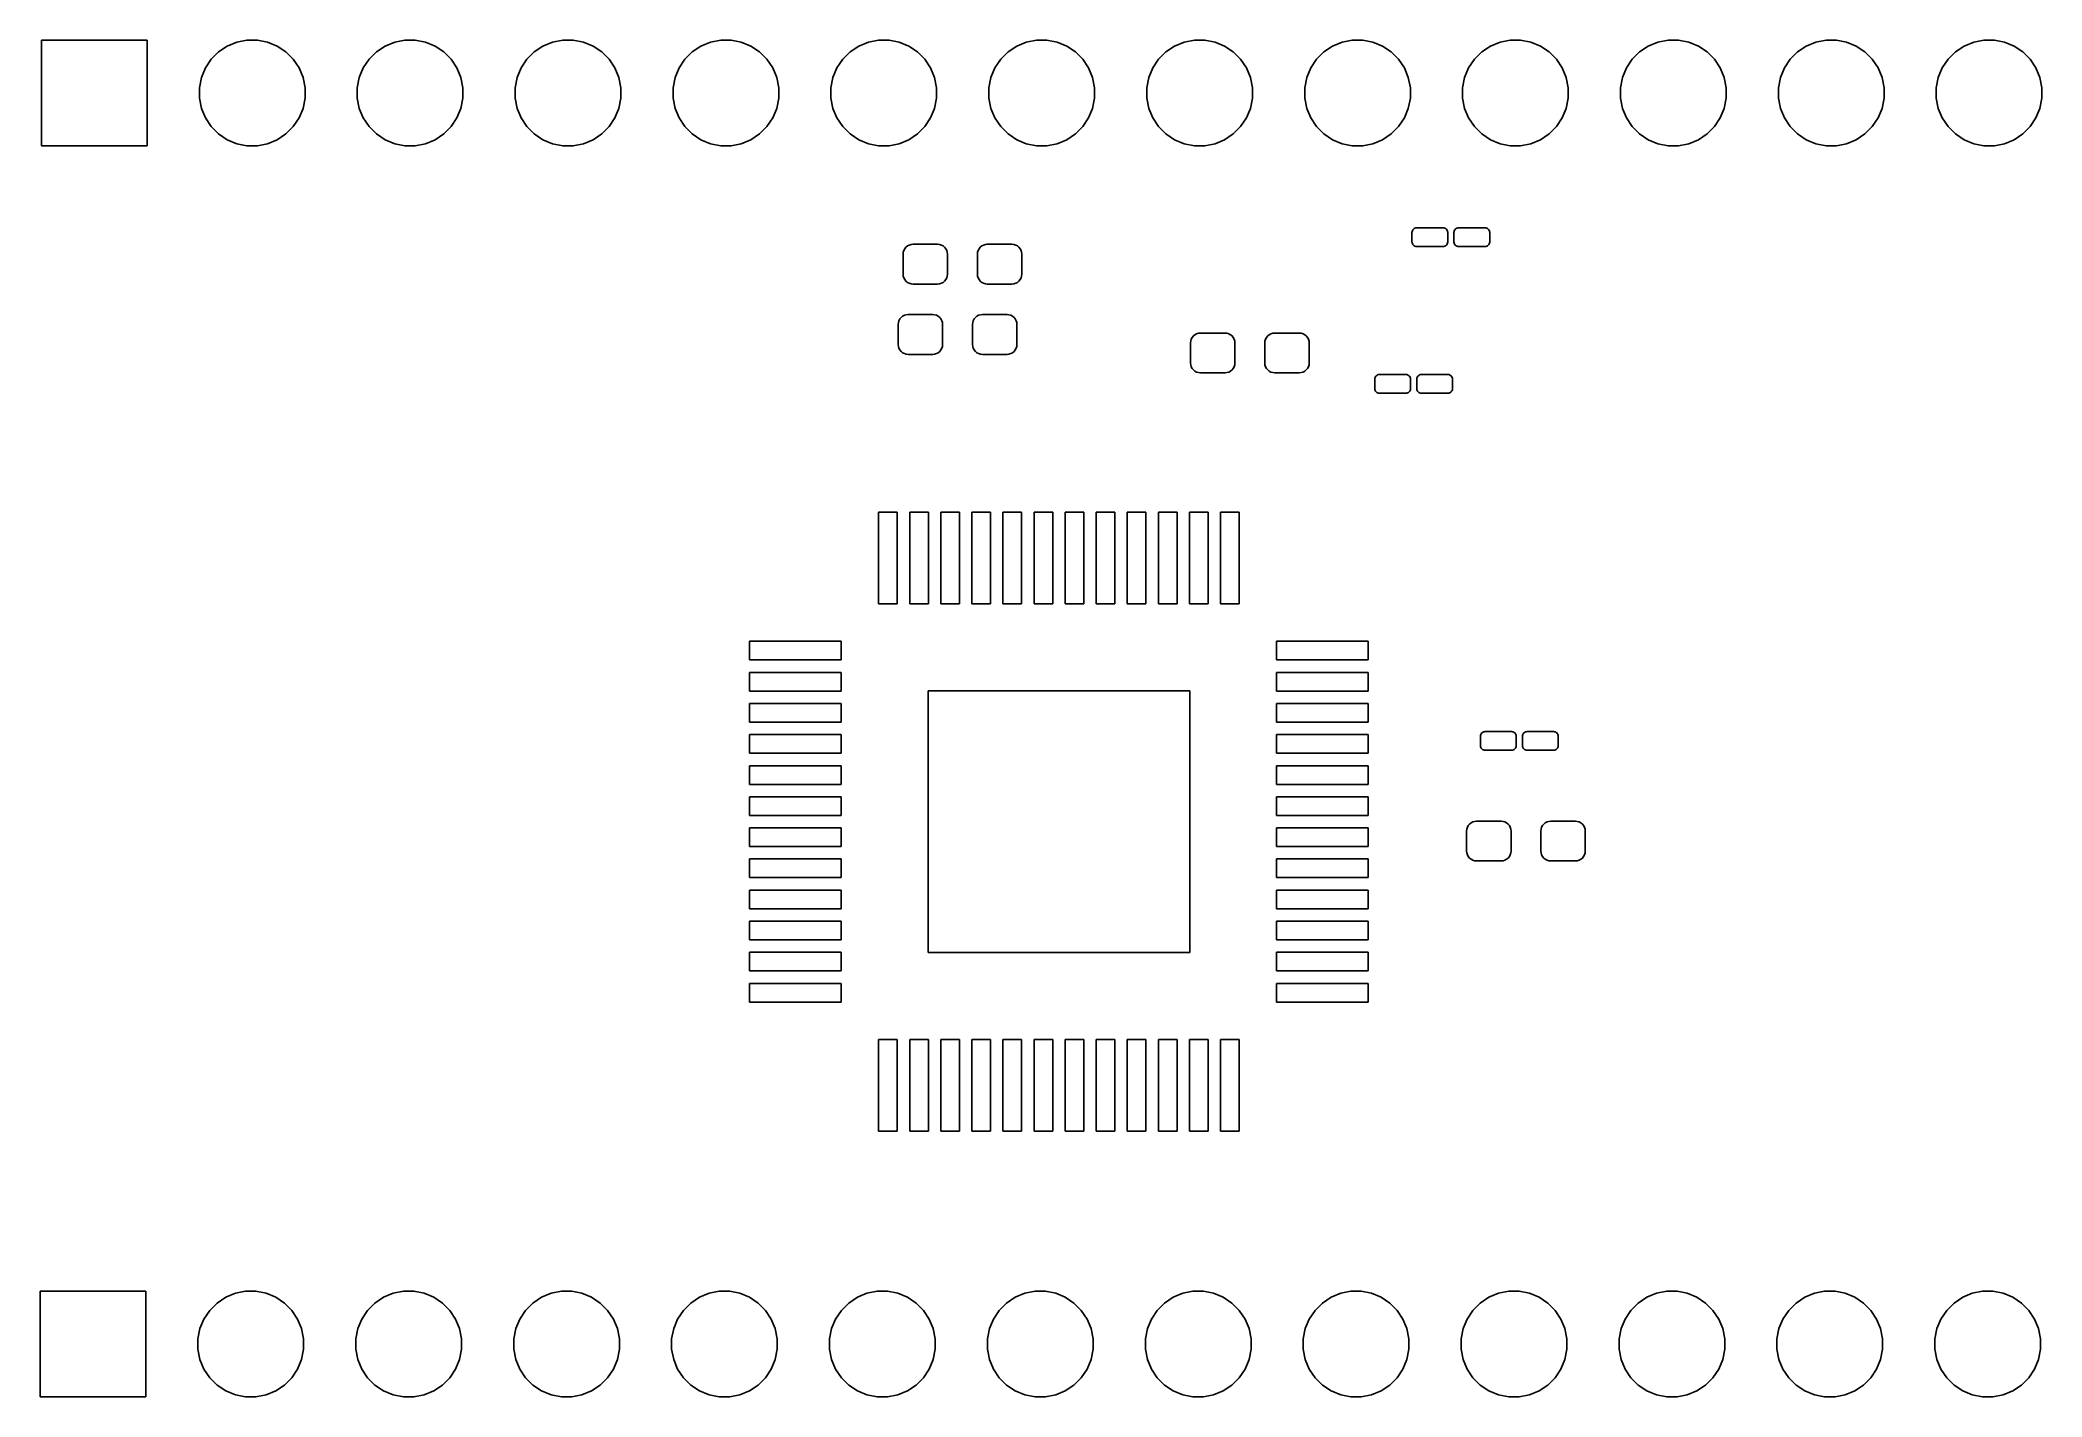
# Model space of a CAD drawing. Extents: x 5.49 to 6.76, y -2.37 to -1.52.
import ezdxf

# ---------------------------------------------------------------- set-up
doc = ezdxf.new("R2010")
doc.units = 0
doc.header["$MEASUREMENT"] = 0
doc.layers.add('BLACK', color=7, linetype='CONTINUOUS')

msp = doc.modelspace()

# ---------------------------------------------------------------- linework, layer by layer
at = {"layer": 'BLACK', "linetype": 'CONTINUOUS'}
for p, q in [((5.49404, -1.58196), (5.49404, -1.51504)), ((5.49404, -1.51504), (5.56096, -1.51504)), ((5.56096, -1.51504), (5.56096, -1.58196)), ((5.60617, -1.52251), (5.61165, -1.51884)), ((5.61165, -1.51884), (5.61774, -1.51632)), ((5.61774, -1.51632), (5.6242, -1.51504)), ((5.6242, -1.51504), (5.6308, -1.51504)), ((5.6308, -1.51504), (5.63726, -1.51632)), ((5.63726, -1.51632), (5.64335, -1.51884)), ((5.64335, -1.51884), (5.64883, -1.52251)), ((5.70617, -1.52251), (5.71165, -1.51884)), ((5.71165, -1.51884), (5.71774, -1.51632)), ((5.71774, -1.51632), (5.7242, -1.51504)), ((5.7242, -1.51504), (5.7308, -1.51504)), ((5.7308, -1.51504), (5.73726, -1.51632)), ((5.73726, -1.51632), (5.74335, -1.51884)), ((5.74335, -1.51884), (5.74883, -1.52251)), ((5.80617, -1.52251), (5.81165, -1.51884)), ((5.81165, -1.51884), (5.81774, -1.51632)), ((5.81774, -1.51632), (5.8242, -1.51504)), ((5.8242, -1.51504), (5.8308, -1.51504)), ((5.8308, -1.51504), (5.83726, -1.51632)), ((5.83726, -1.51632), (5.84335, -1.51884)), ((5.84335, -1.51884), (5.84883, -1.52251)), ((5.90617, -1.52251), (5.91165, -1.51884)), ((5.91165, -1.51884), (5.91774, -1.51632)), ((5.91774, -1.51632), (5.9242, -1.51504)), ((5.9242, -1.51504), (5.9308, -1.51504)), ((5.9308, -1.51504), (5.93726, -1.51632)), ((5.93726, -1.51632), (5.94335, -1.51884)), ((5.94335, -1.51884), (5.94883, -1.52251)), ((6.00617, -1.52251), (6.01165, -1.51884)), ((6.01165, -1.51884), (6.01774, -1.51632)), ((6.01774, -1.51632), (6.0242, -1.51504)), ((6.0242, -1.51504), (6.0308, -1.51504)), ((6.0308, -1.51504), (6.03726, -1.51632)), ((6.03726, -1.51632), (6.04335, -1.51884)), ((6.04335, -1.51884), (6.04883, -1.52251)), ((6.10617, -1.52251), (6.11165, -1.51884)), ((6.11165, -1.51884), (6.11774, -1.51632)), ((6.11774, -1.51632), (6.1242, -1.51504)), ((6.1242, -1.51504), (6.1308, -1.51504)), ((6.1308, -1.51504), (6.13726, -1.51632)), ((6.13726, -1.51632), (6.14335, -1.51884)), ((6.14335, -1.51884), (6.14883, -1.52251)), ((6.20617, -1.52251), (6.21165, -1.51884)), ((6.21165, -1.51884), (6.21774, -1.51632)), ((6.21774, -1.51632), (6.2242, -1.51504)), ((6.2242, -1.51504), (6.2308, -1.51504)), ((6.2308, -1.51504), (6.23726, -1.51632)), ((6.23726, -1.51632), (6.24335, -1.51884)), ((6.24335, -1.51884), (6.24883, -1.52251)), ((6.30617, -1.52251), (6.31165, -1.51884)), ((6.31165, -1.51884), (6.31774, -1.51632)), ((6.31774, -1.51632), (6.3242, -1.51504)), ((6.3242, -1.51504), (6.3308, -1.51504)), ((6.3308, -1.51504), (6.33726, -1.51632)), ((6.33726, -1.51632), (6.34335, -1.51884)), ((6.34335, -1.51884), (6.34883, -1.52251)), ((6.40617, -1.52251), (6.41165, -1.51884)), ((6.41165, -1.51884), (6.41774, -1.51632)), ((6.41774, -1.51632), (6.4242, -1.51504)), ((6.4242, -1.51504), (6.4308, -1.51504)), ((6.4308, -1.51504), (6.43726, -1.51632)), ((6.43726, -1.51632), (6.44335, -1.51884)), ((6.44335, -1.51884), (6.44883, -1.52251)), ((6.50617, -1.52251), (6.51165, -1.51884)), ((6.51165, -1.51884), (6.51774, -1.51632)), ((6.51774, -1.51632), (6.5242, -1.51504)), ((6.5242, -1.51504), (6.5308, -1.51504)), ((6.5308, -1.51504), (6.53726, -1.51632)), ((6.53726, -1.51632), (6.54335, -1.51884)), ((6.54335, -1.51884), (6.54883, -1.52251)), ((6.60617, -1.52251), (6.61165, -1.51884)), ((6.61165, -1.51884), (6.61774, -1.51632)), ((6.61774, -1.51632), (6.6242, -1.51504)), ((6.6242, -1.51504), (6.6308, -1.51504)), ((6.6308, -1.51504), (6.63726, -1.51632)), ((6.63726, -1.51632), (6.64335, -1.51884)), ((6.64335, -1.51884), (6.64883, -1.52251)), ((6.70617, -1.52251), (6.71165, -1.51884)), ((6.71165, -1.51884), (6.71774, -1.51632)), ((6.71774, -1.51632), (6.7242, -1.51504)), ((6.7242, -1.51504), (6.7308, -1.51504)), ((6.7308, -1.51504), (6.73726, -1.51632)), ((6.73726, -1.51632), (6.74335, -1.51884)), ((6.74335, -1.51884), (6.74883, -1.52251)), ((5.59532, -1.53874), (5.59784, -1.53265)), ((5.59784, -1.53265), (5.60151, -1.52717)), ((5.60151, -1.52717), (5.60617, -1.52251)), ((5.64883, -1.52251), (5.65349, -1.52717)), ((5.65349, -1.52717), (5.65716, -1.53265)), ((5.65716, -1.53265), (5.65968, -1.53874)), ((5.69532, -1.53874), (5.69784, -1.53265)), ((5.69784, -1.53265), (5.70151, -1.52717)), ((5.70151, -1.52717), (5.70617, -1.52251)), ((5.74883, -1.52251), (5.75349, -1.52717)), ((5.75349, -1.52717), (5.75716, -1.53265)), ((5.75716, -1.53265), (5.75968, -1.53874)), ((5.79532, -1.53874), (5.79784, -1.53265)), ((5.79784, -1.53265), (5.80151, -1.52717)), ((5.80151, -1.52717), (5.80617, -1.52251)), ((5.84883, -1.52251), (5.85349, -1.52717)), ((5.85349, -1.52717), (5.85716, -1.53265)), ((5.85716, -1.53265), (5.85968, -1.53874)), ((5.89532, -1.53874), (5.89784, -1.53265)), ((5.89784, -1.53265), (5.90151, -1.52717)), ((5.90151, -1.52717), (5.90617, -1.52251)), ((5.94883, -1.52251), (5.95349, -1.52717)), ((5.95349, -1.52717), (5.95716, -1.53265)), ((5.95716, -1.53265), (5.95968, -1.53874)), ((5.99532, -1.53874), (5.99784, -1.53265)), ((5.99784, -1.53265), (6.00151, -1.52717)), ((6.00151, -1.52717), (6.00617, -1.52251)), ((6.04883, -1.52251), (6.05349, -1.52717)), ((6.05349, -1.52717), (6.05716, -1.53265)), ((6.05716, -1.53265), (6.05968, -1.53874)), ((6.09532, -1.53874), (6.09784, -1.53265)), ((6.09784, -1.53265), (6.10151, -1.52717)), ((6.10151, -1.52717), (6.10617, -1.52251)), ((6.14883, -1.52251), (6.15349, -1.52717)), ((6.15349, -1.52717), (6.15716, -1.53265)), ((6.15716, -1.53265), (6.15968, -1.53874)), ((6.19532, -1.53874), (6.19784, -1.53265)), ((6.19784, -1.53265), (6.20151, -1.52717)), ((6.20151, -1.52717), (6.20617, -1.52251)), ((6.24883, -1.52251), (6.25349, -1.52717)), ((6.25349, -1.52717), (6.25716, -1.53265)), ((6.25716, -1.53265), (6.25968, -1.53874)), ((6.29532, -1.53874), (6.29784, -1.53265)), ((6.29784, -1.53265), (6.30151, -1.52717)), ((6.30151, -1.52717), (6.30617, -1.52251)), ((6.34883, -1.52251), (6.35349, -1.52717)), ((6.35349, -1.52717), (6.35716, -1.53265)), ((6.35716, -1.53265), (6.35968, -1.53874)), ((6.39532, -1.53874), (6.39784, -1.53265)), ((6.39784, -1.53265), (6.40151, -1.52717)), ((6.40151, -1.52717), (6.40617, -1.52251)), ((6.44883, -1.52251), (6.45349, -1.52717)), ((6.45349, -1.52717), (6.45716, -1.53265)), ((6.45716, -1.53265), (6.45968, -1.53874)), ((6.49532, -1.53874), (6.49784, -1.53265)), ((6.49784, -1.53265), (6.50151, -1.52717)), ((6.50151, -1.52717), (6.50617, -1.52251)), ((6.54883, -1.52251), (6.55349, -1.52717)), ((6.55349, -1.52717), (6.55716, -1.53265)), ((6.55716, -1.53265), (6.55968, -1.53874)), ((6.59532, -1.53874), (6.59784, -1.53265)), ((6.59784, -1.53265), (6.60151, -1.52717)), ((6.60151, -1.52717), (6.60617, -1.52251)), ((6.64883, -1.52251), (6.65349, -1.52717)), ((6.65349, -1.52717), (6.65716, -1.53265)), ((6.65716, -1.53265), (6.65968, -1.53874)), ((6.69532, -1.53874), (6.69784, -1.53265)), ((6.69784, -1.53265), (6.70151, -1.52717)), ((6.70151, -1.52717), (6.70617, -1.52251)), ((6.74883, -1.52251), (6.75349, -1.52717)), ((6.75349, -1.52717), (6.75716, -1.53265)), ((6.75716, -1.53265), (6.75968, -1.53874)), ((5.59404, -1.5452), (5.59532, -1.53874)), ((5.59404, -1.5518), (5.59404, -1.5452)), ((5.65968, -1.53874), (5.66096, -1.5452)), ((5.66096, -1.5452), (5.66096, -1.5518)), ((5.69404, -1.5452), (5.69532, -1.53874)), ((5.69404, -1.5518), (5.69404, -1.5452)), ((5.75968, -1.53874), (5.76096, -1.5452)), ((5.76096, -1.5452), (5.76096, -1.5518)), ((5.79404, -1.5452), (5.79532, -1.53874)), ((5.79404, -1.5518), (5.79404, -1.5452)), ((5.85968, -1.53874), (5.86096, -1.5452)), ((5.86096, -1.5452), (5.86096, -1.5518)), ((5.89404, -1.5452), (5.89532, -1.53874)), ((5.89404, -1.5518), (5.89404, -1.5452)), ((5.95968, -1.53874), (5.96096, -1.5452)), ((5.96096, -1.5452), (5.96096, -1.5518)), ((5.99404, -1.5452), (5.99532, -1.53874)), ((5.99404, -1.5518), (5.99404, -1.5452)), ((6.05968, -1.53874), (6.06096, -1.5452)), ((6.06096, -1.5452), (6.06096, -1.5518)), ((6.09404, -1.5452), (6.09532, -1.53874)), ((6.09404, -1.5518), (6.09404, -1.5452)), ((6.15968, -1.53874), (6.16096, -1.5452)), ((6.16096, -1.5452), (6.16096, -1.5518)), ((6.19404, -1.5452), (6.19532, -1.53874)), ((6.19404, -1.5518), (6.19404, -1.5452)), ((6.25968, -1.53874), (6.26096, -1.5452)), ((6.26096, -1.5452), (6.26096, -1.5518)), ((6.29404, -1.5452), (6.29532, -1.53874)), ((6.29404, -1.5518), (6.29404, -1.5452)), ((6.35968, -1.53874), (6.36096, -1.5452)), ((6.36096, -1.5452), (6.36096, -1.5518)), ((6.39404, -1.5452), (6.39532, -1.53874)), ((6.39404, -1.5518), (6.39404, -1.5452)), ((6.45968, -1.53874), (6.46096, -1.5452)), ((6.46096, -1.5452), (6.46096, -1.5518)), ((6.49404, -1.5452), (6.49532, -1.53874)), ((6.49404, -1.5518), (6.49404, -1.5452)), ((6.55968, -1.53874), (6.56096, -1.5452)), ((6.56096, -1.5452), (6.56096, -1.5518)), ((6.59404, -1.5452), (6.59532, -1.53874)), ((6.59404, -1.5518), (6.59404, -1.5452)), ((6.65968, -1.53874), (6.66096, -1.5452)), ((6.66096, -1.5452), (6.66096, -1.5518)), ((6.69404, -1.5452), (6.69532, -1.53874)), ((6.69404, -1.5518), (6.69404, -1.5452)), ((6.75968, -1.53874), (6.76096, -1.5452)), ((6.76096, -1.5452), (6.76096, -1.5518)), ((5.59532, -1.55826), (5.59404, -1.5518)), ((5.59784, -1.56435), (5.59532, -1.55826)), ((5.65968, -1.55826), (5.65716, -1.56435)), ((5.66096, -1.5518), (5.65968, -1.55826)), ((5.69532, -1.55826), (5.69404, -1.5518)), ((5.69784, -1.56435), (5.69532, -1.55826)), ((5.75968, -1.55826), (5.75716, -1.56435)), ((5.76096, -1.5518), (5.75968, -1.55826)), ((5.79532, -1.55826), (5.79404, -1.5518)), ((5.79784, -1.56435), (5.79532, -1.55826)), ((5.85968, -1.55826), (5.85716, -1.56435)), ((5.86096, -1.5518), (5.85968, -1.55826)), ((5.89532, -1.55826), (5.89404, -1.5518)), ((5.89784, -1.56435), (5.89532, -1.55826)), ((5.95968, -1.55826), (5.95716, -1.56435)), ((5.96096, -1.5518), (5.95968, -1.55826)), ((5.99532, -1.55826), (5.99404, -1.5518)), ((5.99784, -1.56435), (5.99532, -1.55826)), ((6.05968, -1.55826), (6.05716, -1.56435)), ((6.06096, -1.5518), (6.05968, -1.55826)), ((6.09532, -1.55826), (6.09404, -1.5518)), ((6.09784, -1.56435), (6.09532, -1.55826)), ((6.15968, -1.55826), (6.15716, -1.56435)), ((6.16096, -1.5518), (6.15968, -1.55826)), ((6.19532, -1.55826), (6.19404, -1.5518)), ((6.19784, -1.56435), (6.19532, -1.55826)), ((6.25968, -1.55826), (6.25716, -1.56435)), ((6.26096, -1.5518), (6.25968, -1.55826)), ((6.29532, -1.55826), (6.29404, -1.5518)), ((6.29784, -1.56435), (6.29532, -1.55826)), ((6.35968, -1.55826), (6.35716, -1.56435)), ((6.36096, -1.5518), (6.35968, -1.55826)), ((6.39532, -1.55826), (6.39404, -1.5518)), ((6.39784, -1.56435), (6.39532, -1.55826)), ((6.45968, -1.55826), (6.45716, -1.56435)), ((6.46096, -1.5518), (6.45968, -1.55826)), ((6.49532, -1.55826), (6.49404, -1.5518)), ((6.49784, -1.56435), (6.49532, -1.55826)), ((6.55968, -1.55826), (6.55716, -1.56435)), ((6.56096, -1.5518), (6.55968, -1.55826)), ((6.59532, -1.55826), (6.59404, -1.5518)), ((6.59784, -1.56435), (6.59532, -1.55826)), ((6.65968, -1.55826), (6.65716, -1.56435)), ((6.66096, -1.5518), (6.65968, -1.55826)), ((6.69532, -1.55826), (6.69404, -1.5518)), ((6.69784, -1.56435), (6.69532, -1.55826)), ((6.75968, -1.55826), (6.75716, -1.56435)), ((6.76096, -1.5518), (6.75968, -1.55826)), ((5.60151, -1.56983), (5.59784, -1.56435)), ((5.60617, -1.57449), (5.60151, -1.56983)), ((5.65349, -1.56983), (5.64883, -1.57449)), ((5.65716, -1.56435), (5.65349, -1.56983)), ((5.70151, -1.56983), (5.69784, -1.56435)), ((5.70617, -1.57449), (5.70151, -1.56983)), ((5.75349, -1.56983), (5.74883, -1.57449)), ((5.75716, -1.56435), (5.75349, -1.56983)), ((5.80151, -1.56983), (5.79784, -1.56435)), ((5.80617, -1.57449), (5.80151, -1.56983)), ((5.85349, -1.56983), (5.84883, -1.57449)), ((5.85716, -1.56435), (5.85349, -1.56983)), ((5.90151, -1.56983), (5.89784, -1.56435)), ((5.90617, -1.57449), (5.90151, -1.56983)), ((5.95349, -1.56983), (5.94883, -1.57449)), ((5.95716, -1.56435), (5.95349, -1.56983)), ((6.00151, -1.56983), (5.99784, -1.56435)), ((6.00617, -1.57449), (6.00151, -1.56983)), ((6.05349, -1.56983), (6.04883, -1.57449)), ((6.05716, -1.56435), (6.05349, -1.56983)), ((6.10151, -1.56983), (6.09784, -1.56435)), ((6.10617, -1.57449), (6.10151, -1.56983)), ((6.15349, -1.56983), (6.14883, -1.57449)), ((6.15716, -1.56435), (6.15349, -1.56983)), ((6.20151, -1.56983), (6.19784, -1.56435)), ((6.20617, -1.57449), (6.20151, -1.56983)), ((6.25349, -1.56983), (6.24883, -1.57449)), ((6.25716, -1.56435), (6.25349, -1.56983)), ((6.30151, -1.56983), (6.29784, -1.56435)), ((6.30617, -1.57449), (6.30151, -1.56983)), ((6.35349, -1.56983), (6.34883, -1.57449)), ((6.35716, -1.56435), (6.35349, -1.56983)), ((6.40151, -1.56983), (6.39784, -1.56435)), ((6.40617, -1.57449), (6.40151, -1.56983)), ((6.45349, -1.56983), (6.44883, -1.57449)), ((6.45716, -1.56435), (6.45349, -1.56983)), ((6.50151, -1.56983), (6.49784, -1.56435)), ((6.50617, -1.57449), (6.50151, -1.56983)), ((6.55349, -1.56983), (6.54883, -1.57449)), ((6.55716, -1.56435), (6.55349, -1.56983)), ((6.60151, -1.56983), (6.59784, -1.56435)), ((6.60617, -1.57449), (6.60151, -1.56983)), ((6.65349, -1.56983), (6.64883, -1.57449)), ((6.65716, -1.56435), (6.65349, -1.56983)), ((6.70151, -1.56983), (6.69784, -1.56435)), ((6.70617, -1.57449), (6.70151, -1.56983)), ((6.75349, -1.56983), (6.74883, -1.57449)), ((6.75716, -1.56435), (6.75349, -1.56983)), ((5.56096, -1.58196), (5.49404, -1.58196)), ((5.61165, -1.57816), (5.60617, -1.57449)), ((5.61774, -1.58068), (5.61165, -1.57816)), ((5.6242, -1.58196), (5.61774, -1.58068)), ((5.6308, -1.58196), (5.6242, -1.58196)), ((5.63726, -1.58068), (5.6308, -1.58196)), ((5.64335, -1.57816), (5.63726, -1.58068)), ((5.64883, -1.57449), (5.64335, -1.57816)), ((5.71165, -1.57816), (5.70617, -1.57449)), ((5.71774, -1.58068), (5.71165, -1.57816)), ((5.7242, -1.58196), (5.71774, -1.58068)), ((5.7308, -1.58196), (5.7242, -1.58196)), ((5.73726, -1.58068), (5.7308, -1.58196)), ((5.74335, -1.57816), (5.73726, -1.58068)), ((5.74883, -1.57449), (5.74335, -1.57816)), ((5.81165, -1.57816), (5.80617, -1.57449)), ((5.81774, -1.58068), (5.81165, -1.57816)), ((5.8242, -1.58196), (5.81774, -1.58068)), ((5.8308, -1.58196), (5.8242, -1.58196)), ((5.83726, -1.58068), (5.8308, -1.58196)), ((5.84335, -1.57816), (5.83726, -1.58068)), ((5.84883, -1.57449), (5.84335, -1.57816)), ((5.91165, -1.57816), (5.90617, -1.57449)), ((5.91774, -1.58068), (5.91165, -1.57816)), ((5.9242, -1.58196), (5.91774, -1.58068)), ((5.9308, -1.58196), (5.9242, -1.58196)), ((5.93726, -1.58068), (5.9308, -1.58196)), ((5.94335, -1.57816), (5.93726, -1.58068)), ((5.94883, -1.57449), (5.94335, -1.57816)), ((6.01165, -1.57816), (6.00617, -1.57449)), ((6.01774, -1.58068), (6.01165, -1.57816)), ((6.0242, -1.58196), (6.01774, -1.58068)), ((6.0308, -1.58196), (6.0242, -1.58196)), ((6.03726, -1.58068), (6.0308, -1.58196)), ((6.04335, -1.57816), (6.03726, -1.58068)), ((6.04883, -1.57449), (6.04335, -1.57816)), ((6.11165, -1.57816), (6.10617, -1.57449)), ((6.11774, -1.58068), (6.11165, -1.57816)), ((6.1242, -1.58196), (6.11774, -1.58068)), ((6.1308, -1.58196), (6.1242, -1.58196)), ((6.13726, -1.58068), (6.1308, -1.58196)), ((6.14335, -1.57816), (6.13726, -1.58068)), ((6.14883, -1.57449), (6.14335, -1.57816)), ((6.21165, -1.57816), (6.20617, -1.57449)), ((6.21774, -1.58068), (6.21165, -1.57816)), ((6.2242, -1.58196), (6.21774, -1.58068)), ((6.2308, -1.58196), (6.2242, -1.58196)), ((6.23726, -1.58068), (6.2308, -1.58196)), ((6.24335, -1.57816), (6.23726, -1.58068)), ((6.24883, -1.57449), (6.24335, -1.57816)), ((6.31165, -1.57816), (6.30617, -1.57449)), ((6.31774, -1.58068), (6.31165, -1.57816)), ((6.3242, -1.58196), (6.31774, -1.58068)), ((6.3308, -1.58196), (6.3242, -1.58196)), ((6.33726, -1.58068), (6.3308, -1.58196)), ((6.34335, -1.57816), (6.33726, -1.58068)), ((6.34883, -1.57449), (6.34335, -1.57816)), ((6.41165, -1.57816), (6.40617, -1.57449)), ((6.41774, -1.58068), (6.41165, -1.57816)), ((6.4242, -1.58196), (6.41774, -1.58068)), ((6.4308, -1.58196), (6.4242, -1.58196)), ((6.43726, -1.58068), (6.4308, -1.58196)), ((6.44335, -1.57816), (6.43726, -1.58068)), ((6.44883, -1.57449), (6.44335, -1.57816)), ((6.51165, -1.57816), (6.50617, -1.57449)), ((6.51774, -1.58068), (6.51165, -1.57816)), ((6.5242, -1.58196), (6.51774, -1.58068)), ((6.5308, -1.58196), (6.5242, -1.58196)), ((6.53726, -1.58068), (6.5308, -1.58196)), ((6.54335, -1.57816), (6.53726, -1.58068)), ((6.54883, -1.57449), (6.54335, -1.57816)), ((6.61165, -1.57816), (6.60617, -1.57449)), ((6.61774, -1.58068), (6.61165, -1.57816)), ((6.6242, -1.58196), (6.61774, -1.58068)), ((6.6308, -1.58196), (6.6242, -1.58196)), ((6.63726, -1.58068), (6.6308, -1.58196)), ((6.64335, -1.57816), (6.63726, -1.58068)), ((6.64883, -1.57449), (6.64335, -1.57816)), ((6.71165, -1.57816), (6.70617, -1.57449)), ((6.71774, -1.58068), (6.71165, -1.57816)), ((6.7242, -1.58196), (6.71774, -1.58068)), ((6.7308, -1.58196), (6.7242, -1.58196)), ((6.73726, -1.58068), (6.7308, -1.58196)), ((6.74335, -1.57816), (6.73726, -1.58068)), ((6.74883, -1.57449), (6.74335, -1.57816)), ((6.36222, -1.63572), (6.36249, -1.63521)), ((6.36249, -1.63521), (6.36286, -1.63476)), ((6.36286, -1.63476), (6.36331, -1.63439)), ((6.36331, -1.63439), (6.36382, -1.63412)), ((6.36382, -1.63412), (6.36437, -1.63395)), ((6.36437, -1.63395), (6.36495, -1.63389)), ((6.36495, -1.63389), (6.38168, -1.63389)), ((6.38168, -1.63389), (6.38225, -1.63395)), ((6.38225, -1.63395), (6.38281, -1.63412)), ((6.38281, -1.63412), (6.38332, -1.63439)), ((6.38332, -1.63439), (6.38377, -1.63476)), ((6.38377, -1.63476), (6.38413, -1.63521)), ((6.38413, -1.63521), (6.38441, -1.63572)), ((6.38879, -1.63572), (6.38907, -1.63521)), ((6.38907, -1.63521), (6.38943, -1.63476)), ((6.38943, -1.63476), (6.38988, -1.63439)), ((6.38988, -1.63439), (6.39039, -1.63412)), ((6.39039, -1.63412), (6.39095, -1.63395)), ((6.39095, -1.63395), (6.39152, -1.63389)), ((6.39152, -1.63389), (6.40825, -1.63389)), ((6.40825, -1.63389), (6.40883, -1.63395)), ((6.40883, -1.63395), (6.40938, -1.63412)), ((6.40938, -1.63412), (6.40989, -1.63439)), ((6.40989, -1.63439), (6.41034, -1.63476)), ((6.41034, -1.63476), (6.41071, -1.63521)), ((6.41071, -1.63521), (6.41098, -1.63572)), ((6.04018, -1.64819), (6.04076, -1.6471)), ((6.04076, -1.6471), (6.04155, -1.64615)), ((6.04155, -1.64615), (6.0425, -1.64536)), ((6.0425, -1.64536), (6.04359, -1.64478)), ((6.04359, -1.64478), (6.04477, -1.64442)), ((6.04477, -1.64442), (6.046, -1.6443)), ((6.046, -1.6443), (6.06155, -1.6443)), ((6.06155, -1.6443), (6.06278, -1.64442)), ((6.06278, -1.64442), (6.06396, -1.64478)), ((6.06396, -1.64478), (6.06505, -1.64536)), ((6.06505, -1.64536), (6.06601, -1.64615)), ((6.06601, -1.64615), (6.06679, -1.6471)), ((6.06679, -1.6471), (6.06737, -1.64819)), ((6.08723, -1.64819), (6.08781, -1.6471)), ((6.08781, -1.6471), (6.08859, -1.64615)), ((6.08859, -1.64615), (6.08955, -1.64536)), ((6.08955, -1.64536), (6.09064, -1.64478)), ((6.09064, -1.64478), (6.09182, -1.64442)), ((6.09182, -1.64442), (6.09305, -1.6443)), ((6.09305, -1.6443), (6.1086, -1.6443)), ((6.1086, -1.6443), (6.10983, -1.64442)), ((6.10983, -1.64442), (6.11101, -1.64478)), ((6.11101, -1.64478), (6.1121, -1.64536)), ((6.1121, -1.64536), (6.11305, -1.64615)), ((6.11305, -1.64615), (6.11384, -1.6471)), ((6.11384, -1.6471), (6.11442, -1.64819)), ((6.36199, -1.63685), (6.36205, -1.63627)), ((6.36199, -1.64275), (6.36199, -1.63685)), ((6.36205, -1.64333), (6.36199, -1.64275)), ((6.36205, -1.63627), (6.36222, -1.63572)), ((6.36222, -1.64388), (6.36205, -1.64333)), ((6.36249, -1.64439), (6.36222, -1.64388)), ((6.36286, -1.64484), (6.36249, -1.64439)), ((6.36331, -1.64521), (6.36286, -1.64484)), ((6.36382, -1.64548), (6.36331, -1.64521)), ((6.36437, -1.64565), (6.36382, -1.64548)), ((6.36495, -1.64571), (6.36437, -1.64565)), ((6.38168, -1.64571), (6.36495, -1.64571)), ((6.38225, -1.64565), (6.38168, -1.64571)), ((6.38281, -1.64548), (6.38225, -1.64565)), ((6.38332, -1.64521), (6.38281, -1.64548)), ((6.38377, -1.64484), (6.38332, -1.64521)), ((6.38413, -1.64439), (6.38377, -1.64484)), ((6.38441, -1.64388), (6.38413, -1.64439)), ((6.38441, -1.63572), (6.38457, -1.63627)), ((6.38457, -1.64333), (6.38441, -1.64388)), ((6.38457, -1.63627), (6.38463, -1.63685)), ((6.38463, -1.64275), (6.38457, -1.64333)), ((6.38463, -1.63685), (6.38463, -1.64275)), ((6.38857, -1.63685), (6.38863, -1.63627)), ((6.38857, -1.64275), (6.38857, -1.63685)), ((6.38863, -1.64333), (6.38857, -1.64275)), ((6.38863, -1.63627), (6.38879, -1.63572)), ((6.38879, -1.64388), (6.38863, -1.64333)), ((6.38907, -1.64439), (6.38879, -1.64388)), ((6.38943, -1.64484), (6.38907, -1.64439)), ((6.38988, -1.64521), (6.38943, -1.64484)), ((6.39039, -1.64548), (6.38988, -1.64521)), ((6.39095, -1.64565), (6.39039, -1.64548)), ((6.39152, -1.64571), (6.39095, -1.64565)), ((6.40825, -1.64571), (6.39152, -1.64571)), ((6.40883, -1.64565), (6.40825, -1.64571)), ((6.40938, -1.64548), (6.40883, -1.64565)), ((6.40989, -1.64521), (6.40938, -1.64548)), ((6.41034, -1.64484), (6.40989, -1.64521)), ((6.41071, -1.64439), (6.41034, -1.64484)), ((6.41098, -1.64388), (6.41071, -1.64439)), ((6.41098, -1.63572), (6.41115, -1.63627)), ((6.41115, -1.64333), (6.41098, -1.64388)), ((6.41115, -1.63627), (6.41121, -1.63685)), ((6.41121, -1.64275), (6.41115, -1.64333)), ((6.41121, -1.63685), (6.41121, -1.64275)), ((6.0397, -1.6506), (6.03982, -1.64937)), ((6.0397, -1.6632), (6.0397, -1.6506)), ((6.03982, -1.64937), (6.04018, -1.64819)), ((6.06737, -1.64819), (6.06773, -1.64937)), ((6.06773, -1.64937), (6.06785, -1.6506)), ((6.06785, -1.6506), (6.06785, -1.6632)), ((6.08675, -1.6506), (6.08687, -1.64937)), ((6.08675, -1.6632), (6.08675, -1.6506)), ((6.08687, -1.64937), (6.08723, -1.64819)), ((6.11442, -1.64819), (6.11478, -1.64937)), ((6.11478, -1.64937), (6.1149, -1.6506)), ((6.1149, -1.6506), (6.1149, -1.6632)), ((6.03982, -1.66443), (6.0397, -1.6632)), ((6.04018, -1.66561), (6.03982, -1.66443)), ((6.04076, -1.6667), (6.04018, -1.66561)), ((6.04155, -1.66765), (6.04076, -1.6667)), ((6.0425, -1.66844), (6.04155, -1.66765)), ((6.04359, -1.66902), (6.0425, -1.66844)), ((6.04477, -1.66938), (6.04359, -1.66902)), ((6.046, -1.6695), (6.04477, -1.66938)), ((6.06155, -1.6695), (6.046, -1.6695)), ((6.06278, -1.66938), (6.06155, -1.6695)), ((6.06396, -1.66902), (6.06278, -1.66938)), ((6.06505, -1.66844), (6.06396, -1.66902)), ((6.06601, -1.66765), (6.06505, -1.66844)), ((6.06679, -1.6667), (6.06601, -1.66765)), ((6.06737, -1.66561), (6.06679, -1.6667)), ((6.06773, -1.66443), (6.06737, -1.66561)), ((6.06785, -1.6632), (6.06773, -1.66443)), ((6.08687, -1.66443), (6.08675, -1.6632)), ((6.08723, -1.66561), (6.08687, -1.66443)), ((6.08781, -1.6667), (6.08723, -1.66561)), ((6.08859, -1.66765), (6.08781, -1.6667)), ((6.08955, -1.66844), (6.08859, -1.66765)), ((6.09064, -1.66902), (6.08955, -1.66844)), ((6.09182, -1.66938), (6.09064, -1.66902)), ((6.09305, -1.6695), (6.09182, -1.66938)), ((6.1086, -1.6695), (6.09305, -1.6695)), ((6.10983, -1.66938), (6.1086, -1.6695)), ((6.11101, -1.66902), (6.10983, -1.66938)), ((6.1121, -1.66844), (6.11101, -1.66902)), ((6.11305, -1.66765), (6.1121, -1.66844)), ((6.11384, -1.6667), (6.11305, -1.66765)), ((6.11442, -1.66561), (6.11384, -1.6667)), ((6.11478, -1.66443), (6.11442, -1.66561)), ((6.1149, -1.6632), (6.11478, -1.66443)), ((6.03663, -1.6951), (6.03675, -1.69387)), ((6.03663, -1.7077), (6.03663, -1.6951)), ((6.03675, -1.69387), (6.0371, -1.69269)), ((6.0371, -1.69269), (6.03769, -1.6916)), ((6.03769, -1.6916), (6.03847, -1.69065)), ((6.03847, -1.69065), (6.03942, -1.68986)), ((6.03942, -1.68986), (6.04051, -1.68928)), ((6.04051, -1.68928), (6.0417, -1.68892)), ((6.0417, -1.68892), (6.04292, -1.6888)), ((6.04292, -1.6888), (6.05848, -1.6888)), ((6.05848, -1.6888), (6.0597, -1.68892)), ((6.0597, -1.68892), (6.06089, -1.68928)), ((6.06089, -1.68928), (6.06198, -1.68986)), ((6.06198, -1.68986), (6.06293, -1.69065)), ((6.06293, -1.69065), (6.06371, -1.6916)), ((6.06371, -1.6916), (6.0643, -1.69269)), ((6.0643, -1.69269), (6.06465, -1.69387)), ((6.06465, -1.69387), (6.06477, -1.6951)), ((6.06477, -1.6951), (6.06477, -1.7077)), ((6.08367, -1.6951), (6.08379, -1.69387)), ((6.08367, -1.7077), (6.08367, -1.6951)), ((6.08379, -1.69387), (6.08415, -1.69269)), ((6.08415, -1.69269), (6.08473, -1.6916)), ((6.08473, -1.6916), (6.08552, -1.69065)), ((6.08552, -1.69065), (6.08647, -1.68986)), ((6.08647, -1.68986), (6.08756, -1.68928)), ((6.08756, -1.68928), (6.08874, -1.68892)), ((6.08874, -1.68892), (6.08997, -1.6888)), ((6.08997, -1.6888), (6.10552, -1.6888)), ((6.10552, -1.6888), (6.10675, -1.68892)), ((6.10675, -1.68892), (6.10793, -1.68928)), ((6.10793, -1.68928), (6.10902, -1.68986)), ((6.10902, -1.68986), (6.10998, -1.69065)), ((6.10998, -1.69065), (6.11076, -1.6916)), ((6.11076, -1.6916), (6.11134, -1.69269)), ((6.11134, -1.69269), (6.1117, -1.69387)), ((6.1117, -1.69387), (6.11182, -1.6951)), ((6.11182, -1.6951), (6.11182, -1.7077)), ((6.03675, -1.70893), (6.03663, -1.7077)), ((6.0371, -1.71011), (6.03675, -1.70893)), ((6.03769, -1.7112), (6.0371, -1.71011)), ((6.03847, -1.71215), (6.03769, -1.7112)), ((6.06371, -1.7112), (6.06293, -1.71215)), ((6.0643, -1.71011), (6.06371, -1.7112)), ((6.06465, -1.70893), (6.0643, -1.71011)), ((6.06477, -1.7077), (6.06465, -1.70893)), ((6.08379, -1.70893), (6.08367, -1.7077)), ((6.08415, -1.71011), (6.08379, -1.70893)), ((6.08473, -1.7112), (6.08415, -1.71011)), ((6.08552, -1.71215), (6.08473, -1.7112)), ((6.11076, -1.7112), (6.10998, -1.71215)), ((6.11134, -1.71011), (6.11076, -1.7112)), ((6.1117, -1.70893), (6.11134, -1.71011)), ((6.11182, -1.7077), (6.1117, -1.70893)), ((6.22173, -1.7068), (6.22185, -1.70557)), ((6.22173, -1.7194), (6.22173, -1.7068)), ((6.22185, -1.70557), (6.2222, -1.70439)), ((6.2222, -1.70439), (6.22279, -1.7033)), ((6.22279, -1.7033), (6.22357, -1.70235)), ((6.22357, -1.70235), (6.22452, -1.70156)), ((6.22452, -1.70156), (6.22561, -1.70098)), ((6.22561, -1.70098), (6.2268, -1.70062)), ((6.2268, -1.70062), (6.22802, -1.7005)), ((6.22802, -1.7005), (6.24358, -1.7005)), ((6.24358, -1.7005), (6.2448, -1.70062)), ((6.2448, -1.70062), (6.24599, -1.70098)), ((6.24599, -1.70098), (6.24708, -1.70156)), ((6.24708, -1.70156), (6.24803, -1.70235)), ((6.24803, -1.70235), (6.24881, -1.7033)), ((6.24881, -1.7033), (6.2494, -1.70439)), ((6.2494, -1.70439), (6.24975, -1.70557)), ((6.24975, -1.70557), (6.24987, -1.7068)), ((6.24987, -1.7068), (6.24987, -1.7194)), ((6.26877, -1.7068), (6.26889, -1.70557)), ((6.26877, -1.7194), (6.26877, -1.7068)), ((6.26889, -1.70557), (6.26925, -1.70439)), ((6.26925, -1.70439), (6.26983, -1.7033)), ((6.26983, -1.7033), (6.27062, -1.70235)), ((6.27062, -1.70235), (6.27157, -1.70156)), ((6.27157, -1.70156), (6.27266, -1.70098)), ((6.27266, -1.70098), (6.27384, -1.70062)), ((6.27384, -1.70062), (6.27507, -1.7005)), ((6.27507, -1.7005), (6.29062, -1.7005)), ((6.29062, -1.7005), (6.29185, -1.70062)), ((6.29185, -1.70062), (6.29303, -1.70098)), ((6.29303, -1.70098), (6.29412, -1.70156)), ((6.29412, -1.70156), (6.29508, -1.70235)), ((6.29508, -1.70235), (6.29586, -1.7033)), ((6.29586, -1.7033), (6.29644, -1.70439)), ((6.29644, -1.70439), (6.2968, -1.70557)), ((6.2968, -1.70557), (6.29692, -1.7068)), ((6.29692, -1.7068), (6.29692, -1.7194)), ((6.03942, -1.71294), (6.03847, -1.71215)), ((6.04051, -1.71352), (6.03942, -1.71294)), ((6.0417, -1.71388), (6.04051, -1.71352)), ((6.04292, -1.714), (6.0417, -1.71388)), ((6.05848, -1.714), (6.04292, -1.714)), ((6.0597, -1.71388), (6.05848, -1.714)), ((6.06089, -1.71352), (6.0597, -1.71388)), ((6.06198, -1.71294), (6.06089, -1.71352)), ((6.06293, -1.71215), (6.06198, -1.71294)), ((6.08647, -1.71294), (6.08552, -1.71215)), ((6.08756, -1.71352), (6.08647, -1.71294)), ((6.08874, -1.71388), (6.08756, -1.71352)), ((6.08997, -1.714), (6.08874, -1.71388)), ((6.10552, -1.714), (6.08997, -1.714)), ((6.10675, -1.71388), (6.10552, -1.714)), ((6.10793, -1.71352), (6.10675, -1.71388)), ((6.10902, -1.71294), (6.10793, -1.71352)), ((6.10998, -1.71215), (6.10902, -1.71294)), ((6.22185, -1.72063), (6.22173, -1.7194)), ((6.2222, -1.72181), (6.22185, -1.72063)), ((6.22279, -1.7229), (6.2222, -1.72181)), ((6.22357, -1.72385), (6.22279, -1.7229)), ((6.22452, -1.72464), (6.22357, -1.72385)), ((6.24803, -1.72385), (6.24708, -1.72464)), ((6.24881, -1.7229), (6.24803, -1.72385)), ((6.2494, -1.72181), (6.24881, -1.7229)), ((6.24975, -1.72063), (6.2494, -1.72181)), ((6.24987, -1.7194), (6.24975, -1.72063)), ((6.26889, -1.72063), (6.26877, -1.7194)), ((6.26925, -1.72181), (6.26889, -1.72063)), ((6.26983, -1.7229), (6.26925, -1.72181)), ((6.27062, -1.72385), (6.26983, -1.7229)), ((6.27157, -1.72464), (6.27062, -1.72385)), ((6.29508, -1.72385), (6.29412, -1.72464)), ((6.29586, -1.7229), (6.29508, -1.72385)), ((6.29644, -1.72181), (6.29586, -1.7229)), ((6.2968, -1.72063), (6.29644, -1.72181)), ((6.29692, -1.7194), (6.2968, -1.72063)), ((6.22561, -1.72522), (6.22452, -1.72464)), ((6.2268, -1.72558), (6.22561, -1.72522)), ((6.22802, -1.7257), (6.2268, -1.72558)), ((6.24358, -1.7257), (6.22802, -1.7257)), ((6.2448, -1.72558), (6.24358, -1.7257)), ((6.24599, -1.72522), (6.2448, -1.72558)), ((6.24708, -1.72464), (6.24599, -1.72522)), ((6.27266, -1.72522), (6.27157, -1.72464)), ((6.27384, -1.72558), (6.27266, -1.72522)), ((6.27507, -1.7257), (6.27384, -1.72558)), ((6.29062, -1.7257), (6.27507, -1.7257)), ((6.29185, -1.72558), (6.29062, -1.7257)), ((6.29303, -1.72522), (6.29185, -1.72558)), ((6.29412, -1.72464), (6.29303, -1.72522)), ((6.33841, -1.72975), (6.33846, -1.72917)), ((6.33841, -1.73565), (6.33841, -1.72975)), ((6.33846, -1.73623), (6.33841, -1.73565)), ((6.33846, -1.72917), (6.33863, -1.72862)), ((6.33863, -1.73678), (6.33846, -1.73623)), ((6.33863, -1.72862), (6.3389, -1.72811)), ((6.3389, -1.73729), (6.33863, -1.73678)), ((6.3389, -1.72811), (6.33927, -1.72766)), ((6.33927, -1.72766), (6.33972, -1.72729)), ((6.33972, -1.72729), (6.34023, -1.72702)), ((6.34023, -1.72702), (6.34078, -1.72685)), ((6.34078, -1.72685), (6.34136, -1.72679)), ((6.34136, -1.72679), (6.35809, -1.72679)), ((6.35809, -1.72679), (6.35867, -1.72685)), ((6.35867, -1.72685), (6.35922, -1.72702)), ((6.35922, -1.72702), (6.35973, -1.72729)), ((6.35973, -1.72729), (6.36018, -1.72766)), ((6.36018, -1.72766), (6.36055, -1.72811)), ((6.36055, -1.72811), (6.36082, -1.72862)), ((6.36082, -1.73678), (6.36055, -1.73729)), ((6.36082, -1.72862), (6.36099, -1.72917)), ((6.36099, -1.73623), (6.36082, -1.73678)), ((6.36099, -1.72917), (6.36104, -1.72975)), ((6.36104, -1.73565), (6.36099, -1.73623)), ((6.36104, -1.72975), (6.36104, -1.73565)), ((6.36498, -1.72975), (6.36504, -1.72917)), ((6.36498, -1.73565), (6.36498, -1.72975)), ((6.36504, -1.73623), (6.36498, -1.73565)), ((6.36504, -1.72917), (6.36521, -1.72862)), ((6.36521, -1.73678), (6.36504, -1.73623)), ((6.36521, -1.72862), (6.36548, -1.72811)), ((6.36548, -1.73729), (6.36521, -1.73678)), ((6.36548, -1.72811), (6.36585, -1.72766)), ((6.36585, -1.72766), (6.36629, -1.72729)), ((6.36629, -1.72729), (6.3668, -1.72702)), ((6.3668, -1.72702), (6.36736, -1.72685)), ((6.36736, -1.72685), (6.36793, -1.72679)), ((6.36793, -1.72679), (6.38467, -1.72679)), ((6.38467, -1.72679), (6.38524, -1.72685)), ((6.38524, -1.72685), (6.3858, -1.72702)), ((6.3858, -1.72702), (6.38631, -1.72729)), ((6.38631, -1.72729), (6.38675, -1.72766)), ((6.38675, -1.72766), (6.38712, -1.72811)), ((6.38712, -1.72811), (6.38739, -1.72862)), ((6.38739, -1.73678), (6.38712, -1.73729)), ((6.38739, -1.72862), (6.38756, -1.72917)), ((6.38756, -1.73623), (6.38739, -1.73678)), ((6.38756, -1.72917), (6.38762, -1.72975)), ((6.38762, -1.73565), (6.38756, -1.73623)), ((6.38762, -1.72975), (6.38762, -1.73565)), ((6.33927, -1.73774), (6.3389, -1.73729)), ((6.33972, -1.73811), (6.33927, -1.73774)), ((6.34023, -1.73838), (6.33972, -1.73811)), ((6.34078, -1.73855), (6.34023, -1.73838)), ((6.34136, -1.73861), (6.34078, -1.73855)), ((6.35809, -1.73861), (6.34136, -1.73861)), ((6.35867, -1.73855), (6.35809, -1.73861)), ((6.35922, -1.73838), (6.35867, -1.73855)), ((6.35973, -1.73811), (6.35922, -1.73838)), ((6.36018, -1.73774), (6.35973, -1.73811)), ((6.36055, -1.73729), (6.36018, -1.73774)), ((6.36585, -1.73774), (6.36548, -1.73729)), ((6.36629, -1.73811), (6.36585, -1.73774)), ((6.3668, -1.73838), (6.36629, -1.73811)), ((6.36736, -1.73855), (6.3668, -1.73838)), ((6.36793, -1.73861), (6.36736, -1.73855)), ((6.38467, -1.73861), (6.36793, -1.73861)), ((6.38524, -1.73855), (6.38467, -1.73861)), ((6.3858, -1.73838), (6.38524, -1.73855)), ((6.38631, -1.73811), (6.3858, -1.73838)), ((6.38675, -1.73774), (6.38631, -1.73811)), ((6.38712, -1.73729), (6.38675, -1.73774)), ((6.02423, -1.87199), (6.02423, -1.81391)), ((6.02423, -1.81391), (6.03604, -1.81391)), ((6.03604, -1.81391), (6.03604, -1.87199)), ((6.04391, -1.87199), (6.04391, -1.81391)), ((6.04391, -1.81391), (6.05572, -1.81391)), ((6.05572, -1.81391), (6.05572, -1.87199)), ((6.0636, -1.87199), (6.0636, -1.81391)), ((6.0636, -1.81391), (6.07541, -1.81391)), ((6.07541, -1.81391), (6.07541, -1.87199)), ((6.08328, -1.87199), (6.08328, -1.81391)), ((6.08328, -1.81391), (6.09509, -1.81391)), ((6.09509, -1.81391), (6.09509, -1.87199)), ((6.10297, -1.87199), (6.10297, -1.81391)), ((6.10297, -1.81391), (6.11478, -1.81391)), ((6.11478, -1.81391), (6.11478, -1.87199)), ((6.12265, -1.87199), (6.12265, -1.81391)), ((6.12265, -1.81391), (6.13446, -1.81391)), ((6.13446, -1.81391), (6.13446, -1.87199)), ((6.14234, -1.87199), (6.14234, -1.81391)), ((6.14234, -1.81391), (6.15415, -1.81391)), ((6.15415, -1.81391), (6.15415, -1.87199)), ((6.16202, -1.87199), (6.16202, -1.81391)), ((6.16202, -1.81391), (6.17383, -1.81391)), ((6.17383, -1.81391), (6.17383, -1.87199)), ((6.18171, -1.87199), (6.18171, -1.81391)), ((6.18171, -1.81391), (6.19352, -1.81391)), ((6.19352, -1.81391), (6.19352, -1.87199)), ((6.20139, -1.87199), (6.20139, -1.81391)), ((6.20139, -1.81391), (6.2132, -1.81391)), ((6.2132, -1.81391), (6.2132, -1.87199)), ((6.22108, -1.87199), (6.22108, -1.81391)), ((6.22108, -1.81391), (6.23289, -1.81391)), ((6.23289, -1.81391), (6.23289, -1.87199)), ((6.24076, -1.87199), (6.24076, -1.81391)), ((6.24076, -1.81391), (6.25257, -1.81391)), ((6.25257, -1.81391), (6.25257, -1.87199)), ((6.03604, -1.87199), (6.02423, -1.87199)), ((6.05572, -1.87199), (6.04391, -1.87199)), ((6.07541, -1.87199), (6.0636, -1.87199)), ((6.09509, -1.87199), (6.08328, -1.87199)), ((6.11478, -1.87199), (6.10297, -1.87199)), ((6.13446, -1.87199), (6.12265, -1.87199)), ((6.15415, -1.87199), (6.14234, -1.87199)), ((6.17383, -1.87199), (6.16202, -1.87199)), ((6.19352, -1.87199), (6.18171, -1.87199)), ((6.2132, -1.87199), (6.20139, -1.87199)), ((6.23289, -1.87199), (6.22108, -1.87199)), ((6.25257, -1.87199), (6.24076, -1.87199)), ((5.94251, -1.90744), (5.94251, -1.89563)), ((5.94251, -1.89563), (6.00059, -1.89563)), ((6.00059, -1.89563), (6.00059, -1.90744)), ((6.27621, -1.90744), (6.27621, -1.89563)), ((6.27621, -1.89563), (6.33429, -1.89563)), ((6.33429, -1.89563), (6.33429, -1.90744)), ((6.00059, -1.90744), (5.94251, -1.90744)), ((6.33429, -1.90744), (6.27621, -1.90744)), ((5.94251, -1.92712), (5.94251, -1.91531)), ((5.94251, -1.91531), (6.00059, -1.91531)), ((6.00059, -1.91531), (6.00059, -1.92712)), ((6.05553, -2.09267), (6.05553, -1.92693)), ((6.05553, -1.92693), (6.22127, -1.92693)), ((6.22127, -1.92693), (6.22127, -2.09267)), ((6.27621, -1.92712), (6.27621, -1.91531)), ((6.27621, -1.91531), (6.33429, -1.91531)), ((6.33429, -1.91531), (6.33429, -1.92712)), ((6.00059, -1.92712), (5.94251, -1.92712)), ((5.94251, -1.94681), (5.94251, -1.935)), ((5.94251, -1.935), (6.00059, -1.935)), ((6.00059, -1.935), (6.00059, -1.94681)), ((6.33429, -1.92712), (6.27621, -1.92712)), ((6.27621, -1.94681), (6.27621, -1.935)), ((6.27621, -1.935), (6.33429, -1.935)), ((6.33429, -1.935), (6.33429, -1.94681)), ((6.00059, -1.94681), (5.94251, -1.94681)), ((6.33429, -1.94681), (6.27621, -1.94681)), ((5.94251, -1.96649), (5.94251, -1.95468)), ((5.94251, -1.95468), (6.00059, -1.95468)), ((6.00059, -1.95468), (6.00059, -1.96649)), ((6.27621, -1.96649), (6.27621, -1.95468)), ((6.27621, -1.95468), (6.33429, -1.95468)), ((6.33429, -1.95468), (6.33429, -1.96649)), ((6.40541, -1.95575), (6.40546, -1.95517)), ((6.40541, -1.96165), (6.40541, -1.95575)), ((6.40546, -1.96223), (6.40541, -1.96165)), ((6.40546, -1.95517), (6.40563, -1.95462)), ((6.40563, -1.96278), (6.40546, -1.96223)), ((6.40563, -1.95462), (6.4059, -1.95411)), ((6.4059, -1.96329), (6.40563, -1.96278)), ((6.4059, -1.95411), (6.40627, -1.95366)), ((6.40627, -1.96374), (6.4059, -1.96329)), ((6.40627, -1.95366), (6.40672, -1.95329)), ((6.40672, -1.96411), (6.40627, -1.96374)), ((6.40672, -1.95329), (6.40723, -1.95302)), ((6.40723, -1.96438), (6.40672, -1.96411)), ((6.40723, -1.95302), (6.40778, -1.95285)), ((6.40778, -1.96455), (6.40723, -1.96438)), ((6.40778, -1.95285), (6.40836, -1.95279)), ((6.40836, -1.96461), (6.40778, -1.96455)), ((6.40836, -1.95279), (6.42509, -1.95279)), ((6.42509, -1.96461), (6.40836, -1.96461)), ((6.42509, -1.95279), (6.42567, -1.95285)), ((6.42567, -1.96455), (6.42509, -1.96461)), ((6.42567, -1.95285), (6.42622, -1.95302)), ((6.42622, -1.96438), (6.42567, -1.96455)), ((6.42622, -1.95302), (6.42673, -1.95329)), ((6.42673, -1.96411), (6.42622, -1.96438)), ((6.42673, -1.95329), (6.42718, -1.95366)), ((6.42718, -1.96374), (6.42673, -1.96411)), ((6.42718, -1.95366), (6.42755, -1.95411)), ((6.42755, -1.96329), (6.42718, -1.96374)), ((6.42755, -1.95411), (6.42782, -1.95462)), ((6.42782, -1.96278), (6.42755, -1.96329)), ((6.42782, -1.95462), (6.42799, -1.95517)), ((6.42799, -1.96223), (6.42782, -1.96278)), ((6.42799, -1.95517), (6.42804, -1.95575)), ((6.42804, -1.96165), (6.42799, -1.96223)), ((6.42804, -1.95575), (6.42804, -1.96165)), ((6.43198, -1.95575), (6.43204, -1.95517)), ((6.43198, -1.96165), (6.43198, -1.95575)), ((6.43204, -1.96223), (6.43198, -1.96165)), ((6.43204, -1.95517), (6.43221, -1.95462)), ((6.43221, -1.96278), (6.43204, -1.96223)), ((6.43221, -1.95462), (6.43248, -1.95411)), ((6.43248, -1.96329), (6.43221, -1.96278)), ((6.43248, -1.95411), (6.43285, -1.95366)), ((6.43285, -1.96374), (6.43248, -1.96329)), ((6.43285, -1.95366), (6.43329, -1.95329)), ((6.43329, -1.96411), (6.43285, -1.96374)), ((6.43329, -1.95329), (6.4338, -1.95302)), ((6.4338, -1.96438), (6.43329, -1.96411)), ((6.4338, -1.95302), (6.43436, -1.95285)), ((6.43436, -1.96455), (6.4338, -1.96438)), ((6.43436, -1.95285), (6.43493, -1.95279)), ((6.43493, -1.96461), (6.43436, -1.96455)), ((6.43493, -1.95279), (6.45167, -1.95279)), ((6.45167, -1.96461), (6.43493, -1.96461)), ((6.45167, -1.95279), (6.45224, -1.95285)), ((6.45224, -1.96455), (6.45167, -1.96461)), ((6.45224, -1.95285), (6.4528, -1.95302)), ((6.4528, -1.96438), (6.45224, -1.96455)), ((6.4528, -1.95302), (6.45331, -1.95329)), ((6.45331, -1.96411), (6.4528, -1.96438)), ((6.45331, -1.95329), (6.45375, -1.95366)), ((6.45375, -1.96374), (6.45331, -1.96411)), ((6.45375, -1.95366), (6.45412, -1.95411)), ((6.45412, -1.96329), (6.45375, -1.96374)), ((6.45412, -1.95411), (6.45439, -1.95462)), ((6.45439, -1.96278), (6.45412, -1.96329)), ((6.45439, -1.95462), (6.45456, -1.95517)), ((6.45456, -1.96223), (6.45439, -1.96278)), ((6.45456, -1.95517), (6.45462, -1.95575)), ((6.45462, -1.96165), (6.45456, -1.96223)), ((6.45462, -1.95575), (6.45462, -1.96165)), ((6.00059, -1.96649), (5.94251, -1.96649)), ((5.94251, -1.98618), (5.94251, -1.97437)), ((5.94251, -1.97437), (6.00059, -1.97437)), ((6.00059, -1.97437), (6.00059, -1.98618)), ((6.33429, -1.96649), (6.27621, -1.96649)), ((6.27621, -1.98618), (6.27621, -1.97437)), ((6.27621, -1.97437), (6.33429, -1.97437)), ((6.33429, -1.97437), (6.33429, -1.98618)), ((6.00059, -1.98618), (5.94251, -1.98618)), ((6.33429, -1.98618), (6.27621, -1.98618)), ((5.94251, -2.00586), (5.94251, -1.99405)), ((5.94251, -1.99405), (6.00059, -1.99405)), ((6.00059, -1.99405), (6.00059, -2.00586)), ((6.27621, -2.00586), (6.27621, -1.99405)), ((6.27621, -1.99405), (6.33429, -1.99405)), ((6.33429, -1.99405), (6.33429, -2.00586)), ((6.00059, -2.00586), (5.94251, -2.00586)), ((5.94251, -2.02555), (5.94251, -2.01374)), ((5.94251, -2.01374), (6.00059, -2.01374)), ((6.00059, -2.01374), (6.00059, -2.02555)), ((6.33429, -2.00586), (6.27621, -2.00586)), ((6.27621, -2.02555), (6.27621, -2.01374)), ((6.27621, -2.01374), (6.33429, -2.01374)), ((6.33429, -2.01374), (6.33429, -2.02555)), ((6.39658, -2.0158), (6.3967, -2.01457)), ((6.39658, -2.0284), (6.39658, -2.0158)), ((6.3967, -2.01457), (6.39706, -2.01339)), ((6.39706, -2.01339), (6.39764, -2.0123)), ((6.39764, -2.0123), (6.39842, -2.01135)), ((6.39842, -2.01135), (6.39938, -2.01056)), ((6.39938, -2.01056), (6.40047, -2.00998)), ((6.40047, -2.00998), (6.40165, -2.00962)), ((6.40165, -2.00962), (6.40288, -2.0095)), ((6.40288, -2.0095), (6.41843, -2.0095)), ((6.41843, -2.0095), (6.41966, -2.00962)), ((6.41966, -2.00962), (6.42084, -2.00998)), ((6.42084, -2.00998), (6.42193, -2.01056)), ((6.42193, -2.01056), (6.42288, -2.01135)), ((6.42288, -2.01135), (6.42367, -2.0123)), ((6.42367, -2.0123), (6.42425, -2.01339)), ((6.42425, -2.01339), (6.42461, -2.01457)), ((6.42461, -2.01457), (6.42473, -2.0158)), ((6.42473, -2.0158), (6.42473, -2.0284)), ((6.44363, -2.0158), (6.44375, -2.01457)), ((6.44363, -2.0284), (6.44363, -2.0158)), ((6.44375, -2.01457), (6.4441, -2.01339)), ((6.4441, -2.01339), (6.44469, -2.0123)), ((6.44469, -2.0123), (6.44547, -2.01135)), ((6.44547, -2.01135), (6.44642, -2.01056)), ((6.44642, -2.01056), (6.44751, -2.00998)), ((6.44751, -2.00998), (6.4487, -2.00962)), ((6.4487, -2.00962), (6.44992, -2.0095)), ((6.44992, -2.0095), (6.46548, -2.0095)), ((6.46548, -2.0095), (6.4667, -2.00962)), ((6.4667, -2.00962), (6.46789, -2.00998)), ((6.46789, -2.00998), (6.46898, -2.01056)), ((6.46898, -2.01056), (6.46993, -2.01135)), ((6.46993, -2.01135), (6.47071, -2.0123)), ((6.47071, -2.0123), (6.4713, -2.01339)), ((6.4713, -2.01339), (6.47165, -2.01457)), ((6.47165, -2.01457), (6.47177, -2.0158)), ((6.47177, -2.0158), (6.47177, -2.0284)), ((6.00059, -2.02555), (5.94251, -2.02555)), ((6.33429, -2.02555), (6.27621, -2.02555)), ((6.3967, -2.02963), (6.39658, -2.0284)), ((6.42473, -2.0284), (6.42461, -2.02963)), ((6.44375, -2.02963), (6.44363, -2.0284)), ((6.47177, -2.0284), (6.47165, -2.02963)), ((5.94251, -2.04523), (5.94251, -2.03342)), ((5.94251, -2.03342), (6.00059, -2.03342)), ((6.00059, -2.03342), (6.00059, -2.04523)), ((6.27621, -2.04523), (6.27621, -2.03342)), ((6.27621, -2.03342), (6.33429, -2.03342)), ((6.33429, -2.03342), (6.33429, -2.04523)), ((6.39706, -2.03081), (6.3967, -2.02963)), ((6.39764, -2.0319), (6.39706, -2.03081)), ((6.39842, -2.03285), (6.39764, -2.0319)), ((6.39938, -2.03364), (6.39842, -2.03285)), ((6.40047, -2.03422), (6.39938, -2.03364)), ((6.40165, -2.03458), (6.40047, -2.03422)), ((6.40288, -2.0347), (6.40165, -2.03458)), ((6.41843, -2.0347), (6.40288, -2.0347)), ((6.41966, -2.03458), (6.41843, -2.0347)), ((6.42084, -2.03422), (6.41966, -2.03458)), ((6.42193, -2.03364), (6.42084, -2.03422)), ((6.42288, -2.03285), (6.42193, -2.03364)), ((6.42367, -2.0319), (6.42288, -2.03285)), ((6.42425, -2.03081), (6.42367, -2.0319)), ((6.42461, -2.02963), (6.42425, -2.03081)), ((6.4441, -2.03081), (6.44375, -2.02963)), ((6.44469, -2.0319), (6.4441, -2.03081)), ((6.44547, -2.03285), (6.44469, -2.0319)), ((6.44642, -2.03364), (6.44547, -2.03285)), ((6.44751, -2.03422), (6.44642, -2.03364)), ((6.4487, -2.03458), (6.44751, -2.03422)), ((6.44992, -2.0347), (6.4487, -2.03458)), ((6.46548, -2.0347), (6.44992, -2.0347)), ((6.4667, -2.03458), (6.46548, -2.0347)), ((6.46789, -2.03422), (6.4667, -2.03458)), ((6.46898, -2.03364), (6.46789, -2.03422)), ((6.46993, -2.03285), (6.46898, -2.03364)), ((6.47071, -2.0319), (6.46993, -2.03285)), ((6.4713, -2.03081), (6.47071, -2.0319)), ((6.47165, -2.02963), (6.4713, -2.03081)), ((6.00059, -2.04523), (5.94251, -2.04523)), ((5.94251, -2.06492), (5.94251, -2.05311)), ((5.94251, -2.05311), (6.00059, -2.05311)), ((6.00059, -2.05311), (6.00059, -2.06492)), ((6.33429, -2.04523), (6.27621, -2.04523)), ((6.27621, -2.06492), (6.27621, -2.05311)), ((6.27621, -2.05311), (6.33429, -2.05311)), ((6.33429, -2.05311), (6.33429, -2.06492)), ((6.00059, -2.06492), (5.94251, -2.06492)), ((6.33429, -2.06492), (6.27621, -2.06492)), ((5.94251, -2.0846), (5.94251, -2.07279)), ((5.94251, -2.07279), (6.00059, -2.07279)), ((6.00059, -2.07279), (6.00059, -2.0846)), ((6.27621, -2.0846), (6.27621, -2.07279)), ((6.27621, -2.07279), (6.33429, -2.07279)), ((6.33429, -2.07279), (6.33429, -2.0846)), ((6.00059, -2.0846), (5.94251, -2.0846)), ((6.33429, -2.0846), (6.27621, -2.0846)), ((5.94251, -2.10429), (5.94251, -2.09248)), ((5.94251, -2.09248), (6.00059, -2.09248)), ((6.00059, -2.10429), (5.94251, -2.10429)), ((6.00059, -2.09248), (6.00059, -2.10429)), ((6.22127, -2.09267), (6.05553, -2.09267)), ((6.27621, -2.10429), (6.27621, -2.09248)), ((6.27621, -2.09248), (6.33429, -2.09248)), ((6.33429, -2.10429), (6.27621, -2.10429)), ((6.33429, -2.09248), (6.33429, -2.10429)), ((5.94251, -2.12397), (5.94251, -2.11216)), ((5.94251, -2.11216), (6.00059, -2.11216)), ((6.00059, -2.11216), (6.00059, -2.12397)), ((6.27621, -2.12397), (6.27621, -2.11216)), ((6.27621, -2.11216), (6.33429, -2.11216)), ((6.33429, -2.11216), (6.33429, -2.12397)), ((6.00059, -2.12397), (5.94251, -2.12397)), ((6.33429, -2.12397), (6.27621, -2.12397)), ((6.02423, -2.20569), (6.02423, -2.14761)), ((6.02423, -2.14761), (6.03604, -2.14761)), ((6.03604, -2.14761), (6.03604, -2.20569)), ((6.04391, -2.20569), (6.04391, -2.14761)), ((6.04391, -2.14761), (6.05572, -2.14761)), ((6.05572, -2.14761), (6.05572, -2.20569)), ((6.0636, -2.20569), (6.0636, -2.14761)), ((6.0636, -2.14761), (6.07541, -2.14761)), ((6.07541, -2.14761), (6.07541, -2.20569)), ((6.08328, -2.20569), (6.08328, -2.14761)), ((6.08328, -2.14761), (6.09509, -2.14761)), ((6.09509, -2.14761), (6.09509, -2.20569)), ((6.10297, -2.20569), (6.10297, -2.14761)), ((6.10297, -2.14761), (6.11478, -2.14761)), ((6.11478, -2.14761), (6.11478, -2.20569)), ((6.12265, -2.20569), (6.12265, -2.14761)), ((6.12265, -2.14761), (6.13446, -2.14761)), ((6.13446, -2.14761), (6.13446, -2.20569)), ((6.14234, -2.20569), (6.14234, -2.14761)), ((6.14234, -2.14761), (6.15415, -2.14761)), ((6.15415, -2.14761), (6.15415, -2.20569)), ((6.16202, -2.20569), (6.16202, -2.14761)), ((6.16202, -2.14761), (6.17383, -2.14761)), ((6.17383, -2.14761), (6.17383, -2.20569)), ((6.18171, -2.20569), (6.18171, -2.14761)), ((6.18171, -2.14761), (6.19352, -2.14761)), ((6.19352, -2.14761), (6.19352, -2.20569)), ((6.20139, -2.20569), (6.20139, -2.14761)), ((6.20139, -2.14761), (6.2132, -2.14761)), ((6.2132, -2.14761), (6.2132, -2.20569)), ((6.22108, -2.20569), (6.22108, -2.14761)), ((6.22108, -2.14761), (6.23289, -2.14761)), ((6.23289, -2.14761), (6.23289, -2.20569)), ((6.24076, -2.20569), (6.24076, -2.14761)), ((6.24076, -2.14761), (6.25257, -2.14761)), ((6.25257, -2.14761), (6.25257, -2.20569)), ((6.03604, -2.20569), (6.02423, -2.20569)), ((6.05572, -2.20569), (6.04391, -2.20569)), ((6.07541, -2.20569), (6.0636, -2.20569)), ((6.09509, -2.20569), (6.08328, -2.20569)), ((6.11478, -2.20569), (6.10297, -2.20569)), ((6.13446, -2.20569), (6.12265, -2.20569)), ((6.15415, -2.20569), (6.14234, -2.20569)), ((6.17383, -2.20569), (6.16202, -2.20569)), ((6.19352, -2.20569), (6.18171, -2.20569)), ((6.2132, -2.20569), (6.20139, -2.20569)), ((6.23289, -2.20569), (6.22108, -2.20569)), ((6.25257, -2.20569), (6.24076, -2.20569)), ((5.49314, -2.37396), (5.49314, -2.30704)), ((5.49314, -2.30704), (5.56006, -2.30704)), ((5.56006, -2.30704), (5.56006, -2.37396)), ((5.61684, -2.30832), (5.6233, -2.30704)), ((5.6233, -2.30704), (5.6299, -2.30704)), ((5.6299, -2.30704), (5.63636, -2.30832)), ((5.71684, -2.30832), (5.7233, -2.30704)), ((5.7233, -2.30704), (5.7299, -2.30704)), ((5.7299, -2.30704), (5.73636, -2.30832)), ((5.81684, -2.30832), (5.8233, -2.30704)), ((5.8233, -2.30704), (5.8299, -2.30704)), ((5.8299, -2.30704), (5.83636, -2.30832)), ((5.91684, -2.30832), (5.9233, -2.30704)), ((5.9233, -2.30704), (5.9299, -2.30704)), ((5.9299, -2.30704), (5.93636, -2.30832)), ((6.01684, -2.30832), (6.0233, -2.30704)), ((6.0233, -2.30704), (6.0299, -2.30704)), ((6.0299, -2.30704), (6.03636, -2.30832)), ((6.11684, -2.30832), (6.1233, -2.30704)), ((6.1233, -2.30704), (6.1299, -2.30704)), ((6.1299, -2.30704), (6.13636, -2.30832)), ((6.21684, -2.30832), (6.2233, -2.30704)), ((6.2233, -2.30704), (6.2299, -2.30704)), ((6.2299, -2.30704), (6.23636, -2.30832)), ((6.31684, -2.30832), (6.3233, -2.30704)), ((6.3233, -2.30704), (6.3299, -2.30704)), ((6.3299, -2.30704), (6.33636, -2.30832)), ((6.41684, -2.30832), (6.4233, -2.30704)), ((6.4233, -2.30704), (6.4299, -2.30704)), ((6.4299, -2.30704), (6.43636, -2.30832)), ((6.51684, -2.30832), (6.5233, -2.30704)), ((6.5233, -2.30704), (6.5299, -2.30704)), ((6.5299, -2.30704), (6.53636, -2.30832)), ((6.61684, -2.30832), (6.6233, -2.30704)), ((6.6233, -2.30704), (6.6299, -2.30704)), ((6.6299, -2.30704), (6.63636, -2.30832)), ((6.71684, -2.30832), (6.7233, -2.30704)), ((6.7233, -2.30704), (6.7299, -2.30704)), ((6.7299, -2.30704), (6.73636, -2.30832)), ((5.59694, -2.32465), (5.60061, -2.31917)), ((5.60061, -2.31917), (5.60527, -2.31451)), ((5.60527, -2.31451), (5.61075, -2.31084)), ((5.61075, -2.31084), (5.61684, -2.30832)), ((5.63636, -2.30832), (5.64245, -2.31084)), ((5.64245, -2.31084), (5.64793, -2.31451)), ((5.64793, -2.31451), (5.65259, -2.31917)), ((5.65259, -2.31917), (5.65626, -2.32465)), ((5.69694, -2.32465), (5.70061, -2.31917)), ((5.70061, -2.31917), (5.70527, -2.31451)), ((5.70527, -2.31451), (5.71075, -2.31084)), ((5.71075, -2.31084), (5.71684, -2.30832)), ((5.73636, -2.30832), (5.74245, -2.31084)), ((5.74245, -2.31084), (5.74793, -2.31451)), ((5.74793, -2.31451), (5.75259, -2.31917)), ((5.75259, -2.31917), (5.75626, -2.32465)), ((5.79694, -2.32465), (5.80061, -2.31917)), ((5.80061, -2.31917), (5.80527, -2.31451)), ((5.80527, -2.31451), (5.81075, -2.31084)), ((5.81075, -2.31084), (5.81684, -2.30832)), ((5.83636, -2.30832), (5.84245, -2.31084)), ((5.84245, -2.31084), (5.84793, -2.31451)), ((5.84793, -2.31451), (5.85259, -2.31917)), ((5.85259, -2.31917), (5.85626, -2.32465)), ((5.89694, -2.32465), (5.90061, -2.31917)), ((5.90061, -2.31917), (5.90527, -2.31451)), ((5.90527, -2.31451), (5.91075, -2.31084)), ((5.91075, -2.31084), (5.91684, -2.30832)), ((5.93636, -2.30832), (5.94245, -2.31084)), ((5.94245, -2.31084), (5.94793, -2.31451)), ((5.94793, -2.31451), (5.95259, -2.31917)), ((5.95259, -2.31917), (5.95626, -2.32465)), ((5.99694, -2.32465), (6.00061, -2.31917)), ((6.00061, -2.31917), (6.00527, -2.31451)), ((6.00527, -2.31451), (6.01075, -2.31084)), ((6.01075, -2.31084), (6.01684, -2.30832)), ((6.03636, -2.30832), (6.04245, -2.31084)), ((6.04245, -2.31084), (6.04793, -2.31451)), ((6.04793, -2.31451), (6.05259, -2.31917)), ((6.05259, -2.31917), (6.05626, -2.32465)), ((6.09694, -2.32465), (6.10061, -2.31917)), ((6.10061, -2.31917), (6.10527, -2.31451)), ((6.10527, -2.31451), (6.11075, -2.31084)), ((6.11075, -2.31084), (6.11684, -2.30832)), ((6.13636, -2.30832), (6.14245, -2.31084)), ((6.14245, -2.31084), (6.14793, -2.31451)), ((6.14793, -2.31451), (6.15259, -2.31917)), ((6.15259, -2.31917), (6.15626, -2.32465)), ((6.19694, -2.32465), (6.20061, -2.31917)), ((6.20061, -2.31917), (6.20527, -2.31451)), ((6.20527, -2.31451), (6.21075, -2.31084)), ((6.21075, -2.31084), (6.21684, -2.30832)), ((6.23636, -2.30832), (6.24245, -2.31084)), ((6.24245, -2.31084), (6.24793, -2.31451)), ((6.24793, -2.31451), (6.25259, -2.31917)), ((6.25259, -2.31917), (6.25626, -2.32465)), ((6.29694, -2.32465), (6.30061, -2.31917)), ((6.30061, -2.31917), (6.30527, -2.31451)), ((6.30527, -2.31451), (6.31075, -2.31084)), ((6.31075, -2.31084), (6.31684, -2.30832)), ((6.33636, -2.30832), (6.34245, -2.31084)), ((6.34245, -2.31084), (6.34793, -2.31451)), ((6.34793, -2.31451), (6.35259, -2.31917)), ((6.35259, -2.31917), (6.35626, -2.32465)), ((6.39694, -2.32465), (6.40061, -2.31917)), ((6.40061, -2.31917), (6.40527, -2.31451)), ((6.40527, -2.31451), (6.41075, -2.31084)), ((6.41075, -2.31084), (6.41684, -2.30832)), ((6.43636, -2.30832), (6.44245, -2.31084)), ((6.44245, -2.31084), (6.44793, -2.31451)), ((6.44793, -2.31451), (6.45259, -2.31917)), ((6.45259, -2.31917), (6.45626, -2.32465)), ((6.49694, -2.32465), (6.50061, -2.31917)), ((6.50061, -2.31917), (6.50527, -2.31451)), ((6.50527, -2.31451), (6.51075, -2.31084)), ((6.51075, -2.31084), (6.51684, -2.30832)), ((6.53636, -2.30832), (6.54245, -2.31084)), ((6.54245, -2.31084), (6.54793, -2.31451)), ((6.54793, -2.31451), (6.55259, -2.31917)), ((6.55259, -2.31917), (6.55626, -2.32465)), ((6.59694, -2.32465), (6.60061, -2.31917)), ((6.60061, -2.31917), (6.60527, -2.31451)), ((6.60527, -2.31451), (6.61075, -2.31084)), ((6.61075, -2.31084), (6.61684, -2.30832)), ((6.63636, -2.30832), (6.64245, -2.31084)), ((6.64245, -2.31084), (6.64793, -2.31451)), ((6.64793, -2.31451), (6.65259, -2.31917)), ((6.65259, -2.31917), (6.65626, -2.32465)), ((6.69694, -2.32465), (6.70061, -2.31917)), ((6.70061, -2.31917), (6.70527, -2.31451)), ((6.70527, -2.31451), (6.71075, -2.31084)), ((6.71075, -2.31084), (6.71684, -2.30832)), ((6.73636, -2.30832), (6.74245, -2.31084)), ((6.74245, -2.31084), (6.74793, -2.31451)), ((6.74793, -2.31451), (6.75259, -2.31917)), ((6.75259, -2.31917), (6.75626, -2.32465)), ((5.59314, -2.3372), (5.59442, -2.33074)), ((5.59442, -2.33074), (5.59694, -2.32465)), ((5.65626, -2.32465), (5.65878, -2.33074)), ((5.65878, -2.33074), (5.66006, -2.3372)), ((5.69314, -2.3372), (5.69442, -2.33074)), ((5.69442, -2.33074), (5.69694, -2.32465)), ((5.75626, -2.32465), (5.75878, -2.33074)), ((5.75878, -2.33074), (5.76006, -2.3372)), ((5.79314, -2.3372), (5.79442, -2.33074)), ((5.79442, -2.33074), (5.79694, -2.32465)), ((5.85626, -2.32465), (5.85878, -2.33074)), ((5.85878, -2.33074), (5.86006, -2.3372)), ((5.89314, -2.3372), (5.89442, -2.33074)), ((5.89442, -2.33074), (5.89694, -2.32465)), ((5.95626, -2.32465), (5.95878, -2.33074)), ((5.95878, -2.33074), (5.96006, -2.3372)), ((5.99314, -2.3372), (5.99442, -2.33074)), ((5.99442, -2.33074), (5.99694, -2.32465)), ((6.05626, -2.32465), (6.05878, -2.33074)), ((6.05878, -2.33074), (6.06006, -2.3372)), ((6.09314, -2.3372), (6.09442, -2.33074)), ((6.09442, -2.33074), (6.09694, -2.32465)), ((6.15626, -2.32465), (6.15878, -2.33074)), ((6.15878, -2.33074), (6.16006, -2.3372)), ((6.19314, -2.3372), (6.19442, -2.33074)), ((6.19442, -2.33074), (6.19694, -2.32465)), ((6.25626, -2.32465), (6.25878, -2.33074)), ((6.25878, -2.33074), (6.26006, -2.3372)), ((6.29314, -2.3372), (6.29442, -2.33074)), ((6.29442, -2.33074), (6.29694, -2.32465)), ((6.35626, -2.32465), (6.35878, -2.33074)), ((6.35878, -2.33074), (6.36006, -2.3372)), ((6.39314, -2.3372), (6.39442, -2.33074)), ((6.39442, -2.33074), (6.39694, -2.32465)), ((6.45626, -2.32465), (6.45878, -2.33074)), ((6.45878, -2.33074), (6.46006, -2.3372)), ((6.49314, -2.3372), (6.49442, -2.33074)), ((6.49442, -2.33074), (6.49694, -2.32465)), ((6.55626, -2.32465), (6.55878, -2.33074)), ((6.55878, -2.33074), (6.56006, -2.3372)), ((6.59314, -2.3372), (6.59442, -2.33074)), ((6.59442, -2.33074), (6.59694, -2.32465)), ((6.65626, -2.32465), (6.65878, -2.33074)), ((6.65878, -2.33074), (6.66006, -2.3372)), ((6.69314, -2.3372), (6.69442, -2.33074)), ((6.69442, -2.33074), (6.69694, -2.32465)), ((6.75626, -2.32465), (6.75878, -2.33074)), ((6.75878, -2.33074), (6.76006, -2.3372)), ((5.59314, -2.3438), (5.59314, -2.3372)), ((5.59442, -2.35026), (5.59314, -2.3438)), ((5.66006, -2.3438), (5.65878, -2.35026)), ((5.66006, -2.3372), (5.66006, -2.3438)), ((5.69314, -2.3438), (5.69314, -2.3372)), ((5.69442, -2.35026), (5.69314, -2.3438)), ((5.76006, -2.3438), (5.75878, -2.35026)), ((5.76006, -2.3372), (5.76006, -2.3438)), ((5.79314, -2.3438), (5.79314, -2.3372)), ((5.79442, -2.35026), (5.79314, -2.3438)), ((5.86006, -2.3438), (5.85878, -2.35026)), ((5.86006, -2.3372), (5.86006, -2.3438)), ((5.89314, -2.3438), (5.89314, -2.3372)), ((5.89442, -2.35026), (5.89314, -2.3438)), ((5.96006, -2.3438), (5.95878, -2.35026)), ((5.96006, -2.3372), (5.96006, -2.3438)), ((5.99314, -2.3438), (5.99314, -2.3372)), ((5.99442, -2.35026), (5.99314, -2.3438)), ((6.06006, -2.3438), (6.05878, -2.35026)), ((6.06006, -2.3372), (6.06006, -2.3438)), ((6.09314, -2.3438), (6.09314, -2.3372)), ((6.09442, -2.35026), (6.09314, -2.3438)), ((6.16006, -2.3438), (6.15878, -2.35026)), ((6.16006, -2.3372), (6.16006, -2.3438)), ((6.19314, -2.3438), (6.19314, -2.3372)), ((6.19442, -2.35026), (6.19314, -2.3438)), ((6.26006, -2.3438), (6.25878, -2.35026)), ((6.26006, -2.3372), (6.26006, -2.3438)), ((6.29314, -2.3438), (6.29314, -2.3372)), ((6.29442, -2.35026), (6.29314, -2.3438)), ((6.36006, -2.3438), (6.35878, -2.35026)), ((6.36006, -2.3372), (6.36006, -2.3438)), ((6.39314, -2.3438), (6.39314, -2.3372)), ((6.39442, -2.35026), (6.39314, -2.3438)), ((6.46006, -2.3438), (6.45878, -2.35026)), ((6.46006, -2.3372), (6.46006, -2.3438)), ((6.49314, -2.3438), (6.49314, -2.3372)), ((6.49442, -2.35026), (6.49314, -2.3438)), ((6.56006, -2.3438), (6.55878, -2.35026)), ((6.56006, -2.3372), (6.56006, -2.3438)), ((6.59314, -2.3438), (6.59314, -2.3372)), ((6.59442, -2.35026), (6.59314, -2.3438)), ((6.66006, -2.3438), (6.65878, -2.35026)), ((6.66006, -2.3372), (6.66006, -2.3438)), ((6.69314, -2.3438), (6.69314, -2.3372)), ((6.69442, -2.35026), (6.69314, -2.3438)), ((6.76006, -2.3438), (6.75878, -2.35026)), ((6.76006, -2.3372), (6.76006, -2.3438)), ((5.59694, -2.35635), (5.59442, -2.35026)), ((5.60061, -2.36183), (5.59694, -2.35635)), ((5.65626, -2.35635), (5.65259, -2.36183)), ((5.65878, -2.35026), (5.65626, -2.35635)), ((5.69694, -2.35635), (5.69442, -2.35026)), ((5.70061, -2.36183), (5.69694, -2.35635)), ((5.75626, -2.35635), (5.75259, -2.36183)), ((5.75878, -2.35026), (5.75626, -2.35635)), ((5.79694, -2.35635), (5.79442, -2.35026)), ((5.80061, -2.36183), (5.79694, -2.35635)), ((5.85626, -2.35635), (5.85259, -2.36183)), ((5.85878, -2.35026), (5.85626, -2.35635)), ((5.89694, -2.35635), (5.89442, -2.35026)), ((5.90061, -2.36183), (5.89694, -2.35635)), ((5.95626, -2.35635), (5.95259, -2.36183)), ((5.95878, -2.35026), (5.95626, -2.35635)), ((5.99694, -2.35635), (5.99442, -2.35026)), ((6.00061, -2.36183), (5.99694, -2.35635)), ((6.05626, -2.35635), (6.05259, -2.36183)), ((6.05878, -2.35026), (6.05626, -2.35635)), ((6.09694, -2.35635), (6.09442, -2.35026)), ((6.10061, -2.36183), (6.09694, -2.35635)), ((6.15626, -2.35635), (6.15259, -2.36183)), ((6.15878, -2.35026), (6.15626, -2.35635)), ((6.19694, -2.35635), (6.19442, -2.35026)), ((6.20061, -2.36183), (6.19694, -2.35635)), ((6.25626, -2.35635), (6.25259, -2.36183)), ((6.25878, -2.35026), (6.25626, -2.35635)), ((6.29694, -2.35635), (6.29442, -2.35026)), ((6.30061, -2.36183), (6.29694, -2.35635)), ((6.35626, -2.35635), (6.35259, -2.36183)), ((6.35878, -2.35026), (6.35626, -2.35635)), ((6.39694, -2.35635), (6.39442, -2.35026)), ((6.40061, -2.36183), (6.39694, -2.35635)), ((6.45626, -2.35635), (6.45259, -2.36183)), ((6.45878, -2.35026), (6.45626, -2.35635)), ((6.49694, -2.35635), (6.49442, -2.35026)), ((6.50061, -2.36183), (6.49694, -2.35635)), ((6.55626, -2.35635), (6.55259, -2.36183)), ((6.55878, -2.35026), (6.55626, -2.35635)), ((6.59694, -2.35635), (6.59442, -2.35026)), ((6.60061, -2.36183), (6.59694, -2.35635)), ((6.65626, -2.35635), (6.65259, -2.36183)), ((6.65878, -2.35026), (6.65626, -2.35635)), ((6.69694, -2.35635), (6.69442, -2.35026)), ((6.70061, -2.36183), (6.69694, -2.35635)), ((6.75626, -2.35635), (6.75259, -2.36183)), ((6.75878, -2.35026), (6.75626, -2.35635)), ((5.60527, -2.36649), (5.60061, -2.36183)), ((5.61075, -2.37016), (5.60527, -2.36649)), ((5.61684, -2.37268), (5.61075, -2.37016)), ((5.64245, -2.37016), (5.63636, -2.37268)), ((5.64793, -2.36649), (5.64245, -2.37016)), ((5.65259, -2.36183), (5.64793, -2.36649)), ((5.70527, -2.36649), (5.70061, -2.36183)), ((5.71075, -2.37016), (5.70527, -2.36649)), ((5.71684, -2.37268), (5.71075, -2.37016)), ((5.74245, -2.37016), (5.73636, -2.37268)), ((5.74793, -2.36649), (5.74245, -2.37016)), ((5.75259, -2.36183), (5.74793, -2.36649)), ((5.80527, -2.36649), (5.80061, -2.36183)), ((5.81075, -2.37016), (5.80527, -2.36649)), ((5.81684, -2.37268), (5.81075, -2.37016)), ((5.84245, -2.37016), (5.83636, -2.37268)), ((5.84793, -2.36649), (5.84245, -2.37016)), ((5.85259, -2.36183), (5.84793, -2.36649)), ((5.90527, -2.36649), (5.90061, -2.36183)), ((5.91075, -2.37016), (5.90527, -2.36649)), ((5.91684, -2.37268), (5.91075, -2.37016)), ((5.94245, -2.37016), (5.93636, -2.37268)), ((5.94793, -2.36649), (5.94245, -2.37016)), ((5.95259, -2.36183), (5.94793, -2.36649)), ((6.00527, -2.36649), (6.00061, -2.36183)), ((6.01075, -2.37016), (6.00527, -2.36649)), ((6.01684, -2.37268), (6.01075, -2.37016)), ((6.04245, -2.37016), (6.03636, -2.37268)), ((6.04793, -2.36649), (6.04245, -2.37016)), ((6.05259, -2.36183), (6.04793, -2.36649)), ((6.10527, -2.36649), (6.10061, -2.36183)), ((6.11075, -2.37016), (6.10527, -2.36649)), ((6.11684, -2.37268), (6.11075, -2.37016)), ((6.14245, -2.37016), (6.13636, -2.37268)), ((6.14793, -2.36649), (6.14245, -2.37016)), ((6.15259, -2.36183), (6.14793, -2.36649)), ((6.20527, -2.36649), (6.20061, -2.36183)), ((6.21075, -2.37016), (6.20527, -2.36649)), ((6.21684, -2.37268), (6.21075, -2.37016)), ((6.24245, -2.37016), (6.23636, -2.37268)), ((6.24793, -2.36649), (6.24245, -2.37016)), ((6.25259, -2.36183), (6.24793, -2.36649)), ((6.30527, -2.36649), (6.30061, -2.36183)), ((6.31075, -2.37016), (6.30527, -2.36649)), ((6.31684, -2.37268), (6.31075, -2.37016)), ((6.34245, -2.37016), (6.33636, -2.37268)), ((6.34793, -2.36649), (6.34245, -2.37016)), ((6.35259, -2.36183), (6.34793, -2.36649)), ((6.40527, -2.36649), (6.40061, -2.36183)), ((6.41075, -2.37016), (6.40527, -2.36649)), ((6.41684, -2.37268), (6.41075, -2.37016)), ((6.44245, -2.37016), (6.43636, -2.37268)), ((6.44793, -2.36649), (6.44245, -2.37016)), ((6.45259, -2.36183), (6.44793, -2.36649)), ((6.50527, -2.36649), (6.50061, -2.36183)), ((6.51075, -2.37016), (6.50527, -2.36649)), ((6.51684, -2.37268), (6.51075, -2.37016)), ((6.54245, -2.37016), (6.53636, -2.37268)), ((6.54793, -2.36649), (6.54245, -2.37016)), ((6.55259, -2.36183), (6.54793, -2.36649)), ((6.60527, -2.36649), (6.60061, -2.36183)), ((6.61075, -2.37016), (6.60527, -2.36649)), ((6.61684, -2.37268), (6.61075, -2.37016)), ((6.64245, -2.37016), (6.63636, -2.37268)), ((6.64793, -2.36649), (6.64245, -2.37016)), ((6.65259, -2.36183), (6.64793, -2.36649)), ((6.70527, -2.36649), (6.70061, -2.36183)), ((6.71075, -2.37016), (6.70527, -2.36649)), ((6.71684, -2.37268), (6.71075, -2.37016)), ((6.74245, -2.37016), (6.73636, -2.37268)), ((6.74793, -2.36649), (6.74245, -2.37016)), ((6.75259, -2.36183), (6.74793, -2.36649)), ((5.56006, -2.37396), (5.49314, -2.37396)), ((5.6233, -2.37396), (5.61684, -2.37268)), ((5.6299, -2.37396), (5.6233, -2.37396)), ((5.63636, -2.37268), (5.6299, -2.37396)), ((5.7233, -2.37396), (5.71684, -2.37268)), ((5.7299, -2.37396), (5.7233, -2.37396)), ((5.73636, -2.37268), (5.7299, -2.37396)), ((5.8233, -2.37396), (5.81684, -2.37268)), ((5.8299, -2.37396), (5.8233, -2.37396)), ((5.83636, -2.37268), (5.8299, -2.37396)), ((5.9233, -2.37396), (5.91684, -2.37268)), ((5.9299, -2.37396), (5.9233, -2.37396)), ((5.93636, -2.37268), (5.9299, -2.37396)), ((6.0233, -2.37396), (6.01684, -2.37268)), ((6.0299, -2.37396), (6.0233, -2.37396)), ((6.03636, -2.37268), (6.0299, -2.37396)), ((6.1233, -2.37396), (6.11684, -2.37268)), ((6.1299, -2.37396), (6.1233, -2.37396)), ((6.13636, -2.37268), (6.1299, -2.37396)), ((6.2233, -2.37396), (6.21684, -2.37268)), ((6.2299, -2.37396), (6.2233, -2.37396)), ((6.23636, -2.37268), (6.2299, -2.37396)), ((6.3233, -2.37396), (6.31684, -2.37268)), ((6.3299, -2.37396), (6.3233, -2.37396)), ((6.33636, -2.37268), (6.3299, -2.37396)), ((6.4233, -2.37396), (6.41684, -2.37268)), ((6.4299, -2.37396), (6.4233, -2.37396)), ((6.43636, -2.37268), (6.4299, -2.37396)), ((6.5233, -2.37396), (6.51684, -2.37268)), ((6.5299, -2.37396), (6.5233, -2.37396)), ((6.53636, -2.37268), (6.5299, -2.37396)), ((6.6233, -2.37396), (6.61684, -2.37268)), ((6.6299, -2.37396), (6.6233, -2.37396)), ((6.63636, -2.37268), (6.6299, -2.37396)), ((6.7233, -2.37396), (6.71684, -2.37268)), ((6.7299, -2.37396), (6.7233, -2.37396)), ((6.73636, -2.37268), (6.7299, -2.37396))]:
    msp.add_line(p, q, dxfattribs=at)

doc.saveas('drawing.dxf')
